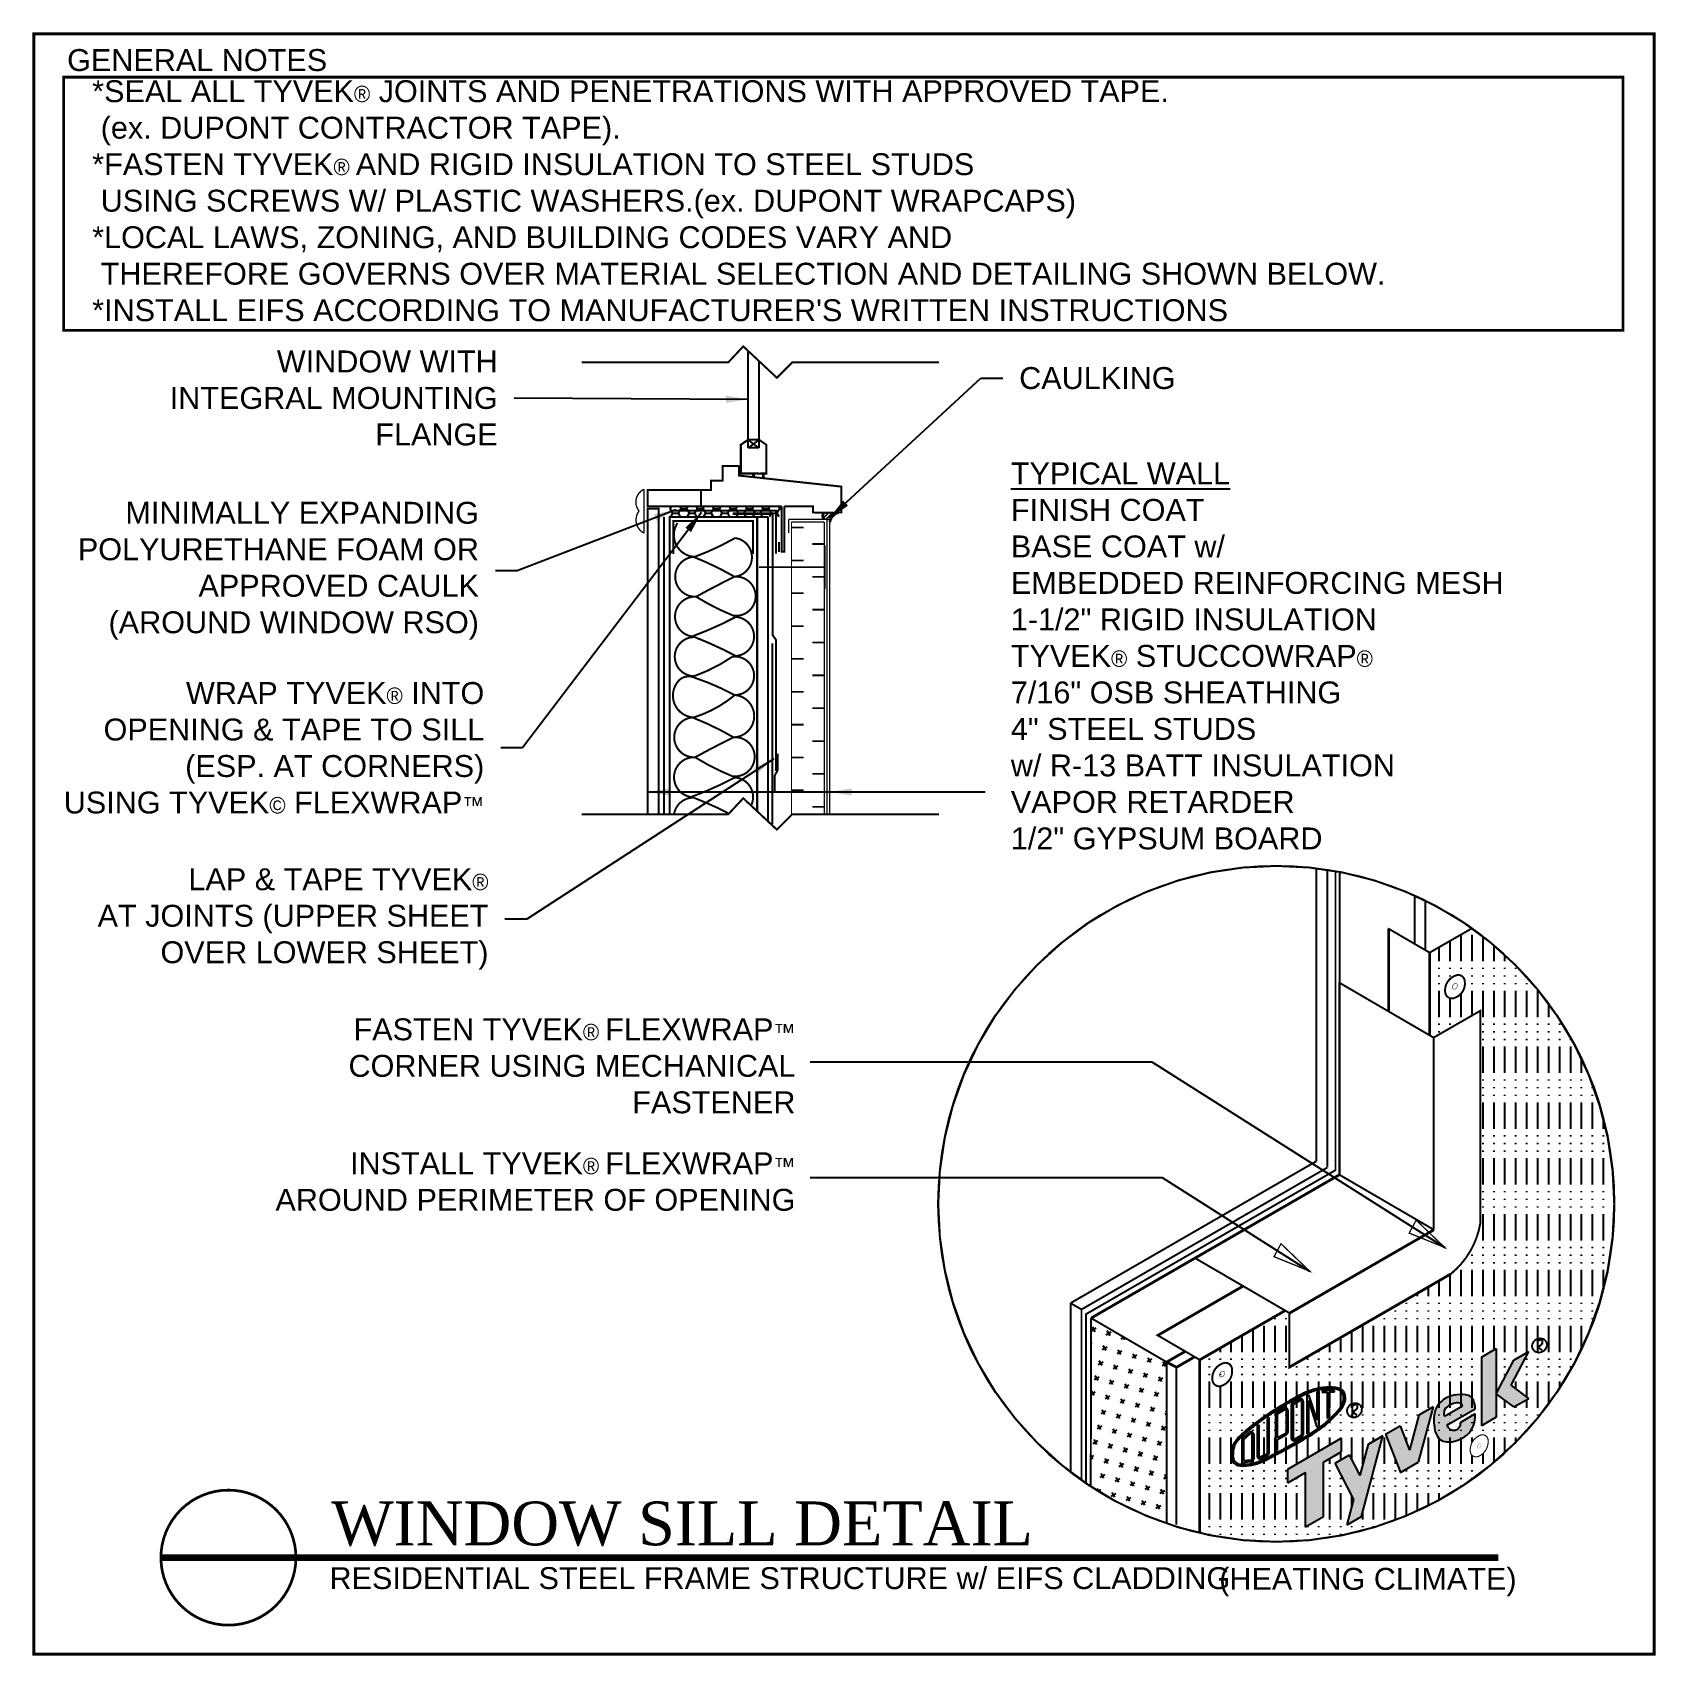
# Model space of a CAD drawing. Extents: x -11.2 to 62.9, y 49.9 to 124.
import ezdxf

# ---------------------------------------------------------------- set-up
doc = ezdxf.new("R2010")
doc.units = 0
doc.header["$MEASUREMENT"] = 0
doc.linetypes.add('CENTER', pattern=[2, 1.25, -0.25, 0.25, -0.25])
doc.linetypes.add('DASHED', pattern=[0.75, 0.5, -0.25])
doc.layers.get('0').update_dxf_attribs({"linetype": 'CONTINUOUS'})
for name, color, linetype in [('CLADDING', 7, 'CONTINUOUS'), ('DUPONTLOGO', 7, 'CONTINUOUS'), ('FASTENING', 1, 'CONTINUOUS'), ('INSULATION', 40, 'CONTINUOUS'), ('STRUCTURE', 7, 'CONTINUOUS'), ('TEXT', 7, 'CONTINUOUS'), ('TITLE', 7, 'CONTINUOUS'), ('TYVEK', 5, 'DASHED'), ('VAPOURBARRIER', 114, 'CENTER')]:
    doc.layers.add(name, color=color, linetype=linetype)
doc.styles.add('DETAILS', font='sanss___.ttf', dxfattribs={"height": 1})
doc.styles.add('TITLE', font='TIMES.TTF', dxfattribs={"height": 2})
doc.dimstyles.new('TYVEKDETAILS', dxfattribs={"dimtxt": 1.5, "dimasz": 1, "dimexe": 0.75, "dimexo": 0.75, "dimgap": 0.75, "dimtad": 0, "dimtih": 1, "dimtoh": 1, "dimdec": 4, "dimzin": 0, "dimtxsty": 'DETAILS', "dimcen": 0.0625, "dimazin": 3, "dimtfac": 1, "dimtdec": 4, "dimtofl": 0, "dimtmove": 0, "dimatfit": 3, "dimtolj": 1, "dimtzin": 0})

msp = doc.modelspace()

# ---------------------------------------------------------------- texts
at = {"layer": 'TEXT', "insert": (-8.522091173332925, 121.8322929586321), "char_height": 1, "width": 69.25, "attachment_point": 1, "style": 'DETAILS'}
msp.add_mtext("*SEAL ALL TYVEK{\\fSymbol|b0|i0|c2|p18;\\H0.75x;â} JOINTS AND PENETRATIONS WITH APPROVED TAPE.\\P (ex. DUPONT CONTRACTOR TAPE).\\P{\\fSansSerif|b0|i0|c2|p0;*FASTEN TYVEK\\fSymbol|b0|i0|c2|p16;\\H0.75x;â \\fSansSerif|b0|i0|c2|p0;\\H1.333x;AND RIGID INSULATION TO STEEL STUDS \\P USING SCREWS W/ PLASTIC WASHERS.}(ex. DUPONT WRAPCAPS)\\P*LOCAL LAWS, ZONING, AND BUILDING CODES VARY AND \\P THEREFORE GOVERNS OVER MATERIAL SELECTION AND DETAILING SHOWN BELOW.\\P{\\fSansSerif|b0|i0|c2|p0;*INSTALL EIFS ACCORDING TO MANUFACTURER'S WRITTEN INSTRUCTIONS}", dxfattribs=at)
at = {"layer": 'TEXT', "char_height": 1, "style": 'DETAILS'}
for s, insert, attachment_point in [('WINDOW WITH\\PINTEGRAL MOUNTING\\PFLANGE', (9.997294849845957, 107.3163629398864), 6), ('\\A1;CAULKING', (33.81424344489551, 108.224834277938), 4), ('\\LTYPICAL WALL\\P\\lFINISH COAT\\PBASE COAT w/\\PEMBEDDED REINFORCING MESH\\P1-1/2" RIGID INSULATION\\PTYVEK\\fSymbol|b0|i0|c2|p18;\\H0.75;â\\fSansSerif|b0|i0|c2|p2;\\H1; STUCCOWRAP\\fSymbol|b0|i0|c2|p18;\\H0.75;â\\P\\fSansSerif|b0|i0|c2|p2;\\H1;7/16" OSB SHEATHING\\P4" STEEL STUDS \\Pw/ R-13 BATT INSULATION\\PVAPOR RETARDER\\P1/2" GYPSUM BOARD', (33.43147013439944, 95.53508706370394), 4), ('MINIMALLY EXPANDING\\PPOLYURETHANE FOAM OR\\PAPPROVED CAULK \\P(AROUND WINDOW RSO)', (9.139782599712817, 99.42856525966045), 6), ('WRAP TYVEK{\\fSymbol|b0|i0|c2|p18;\\H0.75x;â} INTO \\POPENING & TAPE TO SILL   \\P(ESP. AT CORNERS)\\PUSING TYVEK{\\fSymbol|b0|i0|c2|p18;\\H0.75x;Ó} FLEXWRAP{\\fSymbol|b0|i0|c2|p18;\\H0.75x;Ô}', (9.384014023500868, 91.3397991000952), 6), ('LAP & TAPE TYVEK\\fSymbol|b0|i0|c2|p18;\\H0.75;â\\P\\fSansSerif|b0|i0|c2|p2;\\H1;AT JOINTS (UPPER SHEET \\POVER LOWER SHEET)', (9.576643396721693, 83.52522822005676), 6), ('FASTEN TYVEK{\\fSymbol|b0|i0|c2|p18;\\H0.75x;Ò }FLEXWRAP{\\fSymbol|b0|i0|c2|p18;\\H0.75x;Ô \\P}CORNER USING MECHANICAL\\PFASTENER', (23.59502660965635, 76.81393350644764), 6), ('INSTALL TYVEK{\\fSymbol|b0|i0|c2|p18;\\H0.75x;Ò }FLEXWRAP{\\fSymbol|b0|i0|c2|p18;\\H0.75x;Ô \\P}AROUND PERIMETER OF OPENING', (23.59502660965635, 71.52906737406332), 6)]:
    msp.add_mtext(s, dxfattribs=dict(at, insert=insert, attachment_point=attachment_point))
at = {"layer": 'TITLE'}
for s, insert, char_height, width, attachment_point, style in [('GENERAL NOTES', (-9.666771125434524, 123.2553404358938), 1, 19.25, 1, 'DETAILS'), ('WINDOW SILL DETAIL', (2.398146771609149, 55.9024008272811), 2, 54.4375, 4, 'TITLE'), ('RESIDENTIAL STEEL FRAME STRUCTURE w/ EIFS CLADDING ', (2.315529562477636, 53.41860162469447), 1, 54.4375, 4, 'DETAILS'), ('(HEATING CLIMATE)', (42.94833687693179, 53.24113035161724), 1, 14.74940667017083, 4, 'DETAILS')]:
    msp.add_mtext(s, dxfattribs=dict(at, insert=insert, char_height=char_height, width=width, attachment_point=attachment_point, style=style))

# ---------------------------------------------------------------- blocks, each defined once
blk = doc.blocks.new('A$C1409495A')
at = {"layer": 'DUPONTLOGO', "color": 242}
for p, q in [((0.2343235615273898, 0.523827359091797), (0.2343235615273898, 1.616091367395711e-07)), ((0.2343235615273898, 0.2619137603504669), (0.4408312526641112, 0.1288168849679323))]:
    blk.add_line(p, q, dxfattribs=at)
blk.add_ellipse((0.333973993873542, 0.3360725358395484), major_axis=(0.2603864479023359, 0.231586749987972), ratio=0.9031737347499492, dxfattribs=at)
blk.add_spline([(0.2343235615273898, 0.523827359091797), (0.4345512185534517, 0.5967801724010542), (0.456416738787766, 0.4563911861724819), (0.2343235615273898, 0.2619137603504669)], degree=3, dxfattribs=at)
blk = doc.blocks.new('A$C33D17A9B')
at = {"layer": 'DUPONTLOGO'}
h = blk.add_hatch(color=182, dxfattribs=at)
h.paths.add_polyline_path([(13.57351271959578, 8.022703300216051), (12.89693037288976, 7.632078300216136), (12.08503155684161, 6.093750259339586), (12.89693037288976, 5.492922218462155), (13.57351271959624, 5.883547218462112), (12.76161390354855, 6.484375259339444)])
h.paths.add_polyline_path([(12.08503155684184, 7.163328300217003), (12.0850315568423, 8.156615363946926), (11.40844921013513, 7.765990363946869), (11.40844921013468, 4.633547218461928), (12.08503155684139, 5.024172218462297)])
h = blk.add_hatch(color=242, dxfattribs=at)
edge = h.paths.add_edge_path()
edge.add_spline(control_points=[(2.550557519598442, 5.727209538139519), (2.217450363163607, 5.523732315635371), (1.556875929229136, 5.12022296893474), (0.7179138880946994, 4.474551803832497), (0.0008496511247813032, 3.85694494225811), (0.0002095982858918433, 3.365152867051961), (-1.27585281006759e-06, 3.203125259342244)], knot_values=[0, 0, 0, 0, 0.2326628988775917, 0.4613865531098924, 0.6535218754829092, 0.7479263056417517, 0.7479263056417517, 0.7479263056417517, 0.7479263056417517], degree=3, periodic=0)
edge.add_spline(control_points=[(-1.27585281006759e-06, 3.203125259342244), (0.0006374181347155172, 3.199069011627625), (0.001276112122241102, 3.195012763913006), (0.001917862074151344, 3.190959117971627)], knot_values=[0, 0, 0, 0, 0.002347442690703379, 0.002347442690703379, 0.002347442690703379, 0.002347442690703379], degree=3, periodic=0)
edge.add_line((0.001917862074151344, 3.190959117971463), (0.07910373282186356, 3.203182364064695))
edge.add_spline(control_points=[(0.07910373282180672, 3.203182364064684), (0.07877942110081904, 3.205184163588154), (0.07845588190446051, 3.207196837597646), (0.07813291401998868, 3.209220397360482)], knot_values=[0.001174582396085617, 0.001174582396085617, 0.001174582396085617, 0.001174582396085617, 0.002358172592852494, 0.002358172592852494, 0.002358172592852494, 0.002358172592852494], degree=3, periodic=0)
edge.add_spline(control_points=[(0.07813291403635958, 3.209220397261106), (0.07846344093854896, 3.403935014281529), (0.08272074348178649, 3.582262288332544), (0.2169143051055471, 3.888026670190001), (0.3400401202586636, 4.028441367919754), (0.6953618468241984, 4.354906829801692), (0.9287752786958663, 4.534613768092129), (1.370554377570215, 4.871617211736179), (1.592835590188542, 5.029094457346417), (2.07468974171934, 5.34496383494843), (2.332636369840429, 5.502545776335069), (2.590516886808018, 5.660077097418252)], knot_values=[0.001204580648238207, 0.001204580648238207, 0.001204580648238207, 0.001204580648238207, 0.1148556554967574, 0.1148556554967574, 0.2297113109935148, 0.2297113109935148, 0.3984913275604529, 0.3984913275604529, 0.5672713441273911, 0.5672713441273911, 0.7479263056417517, 0.7479263056417517, 0.7479263056417517, 0.7479263056417517], degree=3, periodic=0)
edge.add_spline(control_points=[(2.590516886808018, 5.660077097418252), (2.931546296129227, 5.863068665280025), (3.270380857750752, 6.062601498395736), (3.850943925845513, 6.26053157705293), (4.064741809414954, 6.304108458123793), (4.514608992153399, 6.339174530030647), (4.773691907106468, 6.353840445168089), (4.977978959753955, 6.228575369575921), (5.023271054141787, 6.183455294776749), (5.071781501590522, 6.132427232717205)], knot_values=[0, 0, 0, 0, 0.2378461726929006, 0.2378461726929006, 0.3759363467751121, 0.3759363467751121, 0.5140265208573236, 0.5140265208573236, 0.5560477353908875, 0.5560477353908875, 0.5560477353908875, 0.5560477353908875], degree=3, periodic=0)
edge.add_line((5.071781501590749, 6.132427232717085), (5.142024559117488, 6.171875259342311))
edge.add_spline(control_points=[(5.142024559117544, 6.171875259342244), (5.090494763639754, 6.226424864501965), (4.921272553695189, 6.405564033425264), (4.452339071461893, 6.420231413506599), (3.924561238334491, 6.370177134089573), (3.2585747820508, 6.148643966520865), (2.82481952655985, 5.890459021252582), (2.550557519598442, 5.727209538139505)], knot_values=[0, 0, 0, 0, 0.04405701235799464, 0.1446818277776674, 0.2573902707972445, 0.3686265973318987, 0.5599067828171413, 0.5599067828171413, 0.5599067828171413, 0.5599067828171413], degree=3, periodic=0)
h = blk.add_hatch(color=242, dxfattribs=at)
edge = h.paths.add_edge_path()
edge.add_spline(control_points=[(5.142024559117544, 6.171875259342244), (5.17434255524222, 6.053113632438382), (5.250365729109262, 5.773744955741108), (5.013452978339956, 5.38379776144933), (4.659823350127681, 4.995333457065044), (4.146184852271517, 4.518170177178149), (3.404218997892713, 4.057719672166954), (2.847192282432616, 3.747540751928312), (2.571011641632367, 3.593750259342229)], knot_values=[0, 0, 0, 0, 0.07140672790437241, 0.16797347427779, 0.251697098529822, 0.3916885399395568, 0.5846187000068773, 0.7743438912938334, 0.7743438912938334, 0.7743438912938334, 0.7743438912938334], degree=3, periodic=0)
edge.add_line((2.571011641632367, 3.593750259342386), (2.534097781518824, 3.662615692735194))
edge.add_spline(control_points=[(2.534097641506378, 3.662615614831452), (3.069629831800285, 3.960799717453625), (3.61570424243564, 4.246073723532504), (4.31370707005749, 4.778190021348081), (4.517691362622372, 4.967661411074914), (4.822009311531019, 5.288358399519907), (4.937518690549496, 5.420536211359774), (5.095558316435245, 5.686234621322967), (5.131550381687703, 5.800399756850268), (5.108605291754429, 5.992771906551226), (5.091080703642547, 6.061104269306355), (5.071781501590522, 6.132427232717021)], knot_values=[0.0002505584379334802, 0.0002505584379334802, 0.0002505584379334802, 0.0002505584379334802, 0.3681301305683303, 0.3681301305683303, 0.5353339496185356, 0.5353339496185356, 0.6400473331687101, 0.6400473331687101, 0.7273425474151587, 0.7273425474151587, 0.7705355621334626, 0.7705355621334626, 0.7705355621334626, 0.7705355621334626], degree=3, periodic=0)
edge.add_line((5.071781501590522, 6.132427232717077), (5.142024559117317, 6.171875259342279))
for color, points in [(242, [(3.430386641632367, 4.259289451344674), (3.508511641631742, 4.310946571558553), (3.508511641632936, 5.781151982604264), (3.899136641632367, 4.569232172630723), (3.977261641632253, 4.620889292845035), (3.97726164163231, 6.199298177243485), (3.899136641632936, 6.174189286866063), (3.899136641632765, 4.892312618530305), (3.508511641632595, 6.048644834978294), (3.43038664163231, 6.023535944600656)]), (242, [(4.449365098540454, 6.161400976461216), (4.680386641632026, 6.171326550674944), (4.680386641632197, 6.249523622592854), (4.133511641632253, 6.226027768805846), (4.133511641632253, 6.147830696887951), (4.371240098540454, 6.15804442592021), (4.371240098540454, 4.963433497123194), (4.449365098540454, 5.036595913873601)]), (182, [(8.118986884626338, 3.523851972539742), (7.692103945943472, 4.627070361537417), (7.036455129895671, 4.24853134109863), (7.713037476602324, 2.500000259342226), (8.524936292650182, 2.968750259342265), (9.201518639356664, 5.49853134109858), (8.545869823308749, 5.119992320659502)]), (242, [(1.711636641632595, 5.011889611140411), (1.633511641632595, 4.958413872220962), (1.633511641632026, 3.387494869990597, -0.2934388249167285), (1.610700844058726, 3.351973593627246), (1.298200844058726, 3.208998522674946, -0.5462656304046162), (1.242886641632026, 3.244519799038326), (1.242886641632253, 4.671776073172939), (1.164761641632651, 4.616287367880751), (1.164761641632026, 3.244519799038166, 0.5462656304051842), (1.330704248912355, 3.137955969948084), (1.643204248912639, 3.280931040900569, 0.2934388249164255), (1.71163664163231, 3.387494869990604)]), (182, [(3.382910457680168, 2.500000259342585), (3.382910457680168, 2.59342176178734e-07), (4.194809273728026, 0.4687502593421939), (4.194809273728367, 2.968750259342229), (5.006708089776112, 3.437500259342212), (5.006708089776168, 4.062500259342226), (2.57101164163231, 2.656250259342194), (2.57101164163231, 2.031250259342215)]), (182, [(6.901138660554409, 4.170406341098545), (6.245489844506551, 3.791867320659211), (5.87063356483327, 2.365479265053374), (5.391723967140933, 3.298945361537559), (4.73607515109336, 2.920406341098538), (5.582762987580509, 1.270085709658556), (5.27734102845875, 0.1079063410987509), (5.932989844506608, 0.4864453615376974)])]:
    blk.add_hatch(color=color, dxfattribs=at).paths.add_polyline_path(points)
h = blk.add_hatch(color=182, dxfattribs=at)
edge = h.paths.add_edge_path()
edge.add_spline(control_points=[(11.13089690138941, 5.412153900097508), (11.09625523915139, 5.630395916855417), (11.03186268995967, 6.036068130366008), (10.4083547512821, 6.073652472902126), (9.853057443344142, 5.985058194118004), (9.34347658174795, 5.588435641363983), (9.194517582265235, 4.953028237459716), (9.262568264444326, 4.5693075748887), (9.300507450401483, 4.355378057847858)], knot_values=[0, 0, 0, 0, 0.5827593182052485, 1.083243575514109, 1.602995822488099, 2.320452805997204, 2.834594860345293, 3.482391664081016, 3.482391664081016, 3.482391664081016, 3.482391664081016], degree=3, periodic=0)
edge.add_spline(control_points=[(9.300507450401255, 4.355378057847858), (9.354500129457051, 4.231851002955253), (9.519665270470512, 3.853978228403296), (10.41072079009695, 3.876356273572462), (11.07528362341014, 4.442401016649729), (11.11586964519773, 4.979072543386209), (11.13089690138895, 5.177778900097309)], knot_values=[0, 0, 0, 0, 0.3828216730715811, 1.171062387004566, 2.162538929496697, 2.745476785218138, 2.745476785218138, 2.745476785218138, 2.745476785218138], degree=3, periodic=0)
edge.add_line((11.13089690138906, 5.17777890009738), (10.45431455468264, 4.78715390009755))
edge.add_arc((10.14185574442286, 4.744894842634469), 0.3153035617410853, -165.3268673162189, 7.7023353980475235, ccw=False)
edge.add_line((9.83683529144082, 4.66502708124581), (9.913048677316851, 4.709028900097302))
edge.add_line((9.913048677316851, 4.709028900097302), (11.13089690138946, 5.412153900097614))
edge = h.paths.add_edge_path(flags=16)
edge.add_spline(control_points=[(9.724314090505914, 5.068812935595901), (9.688176540690165, 5.103272809696591), (9.688176540690165, 5.154013219263106), (9.691327253668987, 5.312368804453939), (9.748425140479412, 5.417425399626609), (9.899307926044457, 5.555227271745935), (10.11002369843573, 5.656627771977128), (10.36756927266151, 5.693027030210033), (10.5467412435296, 5.669958596068227), (10.55226950713677, 5.539626381842936)], knot_values=[0.1693351350576057, 0.1693351350576057, 0.1693351350576057, 0.1693351350576057, 0.2360340609454792, 0.2360340609454792, 0.3507194281854419, 0.3507194281854419, 0.4654047954254047, 0.4654047954254047, 0.5437012250705168, 0.5437012250705168, 0.5437012250705168, 0.5437012250705168], degree=3, periodic=0)
edge.add_line((10.55226950713683, 5.539626381842943), (9.724314090505686, 5.068812935596274))
h = blk.add_hatch(color=242, dxfattribs=at)
h.paths.add_polyline_path([(2.024136641631969, 3.477722311318693), (2.102261641651637, 3.519831231576703), (2.102261641876964, 4.009127362198193), (2.509425304947683, 4.228586206561598, 0.2758007751186116), (2.571011641106224, 4.331743468668279), (2.571011641541645, 5.345892301035938, 0.5880955590559759), (2.392004797197615, 5.445447706871754), (2.024136642240194, 5.217018442131316)])
h.paths.add_polyline_path([(2.102261642411918, 5.173568896465209), (2.433217693426911, 5.379077436348155, -0.5880955590566647), (2.492886641541645, 5.34589230106954), (2.49288664110594, 4.331743468701852, -0.2758007751187845), (2.472357862386332, 4.297357714666312), (2.102261641917607, 4.097878006102185)], flags=16)
h = blk.add_hatch(color=242, dxfattribs=at)
h.paths.add_polyline_path([(2.727261641632595, 4.059278015230369, 0.5736723652120568), (2.901917770905982, 3.95714933754542), (3.214417770905698, 4.132995603795074, 0.2709125763483533), (3.27413664163231, 4.235124281480108), (3.274136641632026, 5.753210535866028, 0.5705986825334335), (3.100428950456489, 5.855867138896276), (2.787928950456433, 5.68381235409932, 0.2733997692991723), (2.727261641632026, 5.581155751068962)])
h.paths.add_polyline_path([(2.805386641632595, 5.581155751069097, -0.2733997692992011), (2.825609077907359, 5.6153746187459), (3.138109077907075, 5.787429403542937, -0.5705986825340358), (3.19601164163231, 5.753210535866163), (3.19601164163231, 4.235124281480253, -0.2709125763483295), (3.176105351390106, 4.201081388918585), (2.863605351390106, 4.025235122668832, -0.5736723652123455), (2.80538664163231, 4.059278015230504)], flags=16)
h = blk.add_hatch(color=242, dxfattribs=at)
h.paths.add_polyline_path([(0.4616366416323672, 4.031194573658468), (0.4616366416323103, 2.954607069619765), (0.9041878275029944, 3.003481313126787, 0.3823525855099315), (1.008511641632026, 3.119960649242827), (1.008511641633163, 4.242110704819485, 0.6390099729074422), (0.8155036118899375, 4.331464817347982)])
h.paths.add_polyline_path([(0.8660506317187924, 4.271895408995764, -0.6390099729069131), (0.930386641633163, 4.242110704819616), (0.9303866416317419, 3.119960649242891, -0.3823525855097374), (0.8956120369220457, 3.081134203870938), (0.5397616416323103, 3.041834978319784), (0.5397616416319693, 3.995026181853383)], flags=16)
h = blk.add_hatch(color=242, dxfattribs=at)
edge = h.paths.add_edge_path()
edge.add_line((1.244148950375404, 2.924274681103668), (1.217889116722802, 2.99784593100269))
edge.add_spline(control_points=[(1.217889116722858, 2.997845931002718), (1.170928582508225, 2.981084277891178), (1.122472886021797, 2.965489737633007), (0.8633529528347026, 2.892464578323853), (0.5916107036200628, 2.85106294579677), (0.2871078670200404, 2.89921577314297), (0.2079873059710735, 2.932793947171845), (0.1138097824501756, 3.028811505533664), (0.0954727423123245, 3.102145388597933), (0.07910373282180672, 3.203182364064684)], knot_values=[0.002358172592852481, 0.002358172592852481, 0.002358172592852481, 0.002358172592852481, 0.03292931765771284, 0.03292931765771284, 0.1592148645761484, 0.1592148645761484, 0.2213124727474919, 0.2213124727474919, 0.2810519083259829, 0.2810519083259829, 0.2810519083259829, 0.2810519083259829], degree=3, periodic=0)
edge.add_line((0.07910373282186356, 3.203182364064702), (0.001917862074151344, 3.190959117971467))
edge.add_spline(control_points=[(0.001917862074151344, 3.190959117971627), (0.01237136803473504, 3.124929020285187), (0.07643196201541969, 2.75334063760441), (0.7396524849098114, 2.771828929689928), (1.146945713980358, 2.889574107918424), (1.244148950375461, 2.924274681103682)], knot_values=[0.002347442690703379, 0.002347442690703379, 0.002347442690703379, 0.002347442690703379, 0.04058508663443653, 0.2198056076657352, 0.2810600832013738, 0.2810600832013738, 0.2810600832013738, 0.2810600832013738], degree=3, periodic=0)
h = blk.add_hatch(color=242, dxfattribs=at)
edge = h.paths.add_edge_path()
edge.add_spline(control_points=[(2.534097641506833, 3.662615614831495), (2.227311764500882, 3.498158166092296), (1.920778944582707, 3.332471223720304), (1.497288007308214, 3.114243651366333), (1.364916630201265, 3.050324554169897), (1.217889116722858, 2.997845931002718)], knot_values=[0.2810519083259829, 0.2810519083259829, 0.2810519083259829, 0.2810519083259829, 0.4864092395876224, 0.4864092395876224, 0.5821236414411977, 0.5821236414411977, 0.5821236414411977, 0.5821236414411977], degree=3, periodic=0)
edge.add_line((1.217889116722688, 2.99784593100263), (1.244148950375461, 2.924274681103682))
edge.add_spline(control_points=[(1.244148950375461, 2.924274681103682), (1.429335956774935, 2.990384571132516), (1.845813200818895, 3.205022962067364), (2.295582946954937, 3.446112528690577), (2.571011641632367, 3.593750259342229)], knot_values=[0.2810600832013738, 0.2810600832013738, 0.2810600832013738, 0.2810600832013738, 0.3977592114784792, 0.5821236414411975, 0.5821236414411975, 0.5821236414411975, 0.5821236414411975], degree=3, periodic=0)
edge.add_line((2.57101150017445, 3.593750183888719), (2.534097641506889, 3.662615614831534))
at = {"layer": 'CLADDING'}
blk.add_line((0.07910373282157934, 3.203182364064659), (0.001917862074094501, 3.190959117971449), dxfattribs=at)
blk.add_arc((1.59444914163231, 3.387494869990594), 0.1171875, 294.5850530263788, 359.9999999999808, dxfattribs=at)
at = {"layer": 'DUPONTLOGO', "color": 182}
for p, q in [((11.40844921013553, 7.765990363946798), (12.08503155684213, 8.156615363946798)), ((12.08503155684213, 8.156615363946798), (12.08503155684127, 5.024172218462187)), ((13.96380137039648, 8.48349655049223), (13.96380137039648, 7.95966935300957)), ((13.96380137039648, 8.2215829517509), (14.1703090615332, 8.088486076368365)), ((11.40844921013553, 7.765990363946798), (11.40844921013468, 4.633547218462187)), ((12.08503155684156, 6.093750259339586), (12.8969303728897, 7.632078300216168)), ((12.76161390354815, 6.484375259339444), (13.57351271959601, 8.022703300215635)), ((12.8969303728897, 7.632078300216168), (13.57351271959629, 8.022703300216168)), ((12.08503155684184, 7.163328300217003), (12.08503155684127, 5.024172218462187)), ((12.8969303728897, 5.492922218462187), (12.08503155684156, 6.093750259339586)), ((13.57351271959629, 5.883547218462187), (12.76161390354815, 6.484375259339444)), ((9.20151863935672, 5.49853134109863), (8.524936292650125, 2.968750259342215)), ((9.20151863935672, 5.49853134109863), (8.545869823308863, 5.119992320659549)), ((9.724314090505857, 5.068812935596348), (10.55226950713677, 5.539626381842936)), ((9.836835291440877, 4.665027081245704), (11.13089690138935, 5.412153900097515)), ((12.8969303728897, 5.492922218462187), (13.57351271959629, 5.883547218462187)), ((7.036455129895671, 4.24853134109863), (7.692103945943529, 4.62707036153741)), ((7.692103945943529, 4.62707036153741), (8.118986884626338, 3.523851972539763)), ((8.545869823308863, 5.119992320659549), (8.118986884626338, 3.523851972539763)), ((9.913048677316851, 4.709028900097302), (9.836835291440877, 4.665027081245828)), ((11.13089690138878, 5.177778900097302), (10.45431455468218, 4.787153900097302)), ((12.08503155684127, 5.024172218462187), (11.40844921013468, 4.633547218462187)), ((2.57101164163231, 2.656250259342197), (5.006708089776168, 4.062500259342197)), ((5.006708089776168, 4.062500259342197), (5.006708089776168, 3.437500259342197)), ((5.87063356483327, 2.365479265053288), (6.245489844506551, 3.791867320659353)), ((5.932989844506551, 0.4864453615377649), (6.901138660554409, 4.170406341098577)), ((6.245489844506835, 3.791867320659353), (6.901138660554409, 4.170406341098577)), ((6.901138660554409, 4.170406341098577), (6.245489844506551, 3.791867320659495)), ((7.036455129895671, 4.248531341098577), (7.713037476602267, 2.500000259342215)), ((4.194809273728595, 2.968750259342357), (5.006708089776168, 3.437500259342197)), ((4.194809273728026, 0.4687502593421975), (4.19480927372831, 2.968750259342002)), ((4.73607515109336, 3.281250259342197), (5.006708089776168, 3.437500259342197)), ((4.73607515109336, 2.920406341098523), (5.391723967140649, 3.298945361537339)), ((4.73607515109336, 2.920406341098577), (5.391723967140933, 3.298945361537321)), ((5.87063356483327, 2.365479265053288), (5.391723967140933, 3.298945361537658)), ((7.713037476602267, 2.500000259342215), (8.524936292650125, 2.968750259342215)), ((2.57101164163231, 2.031250259342197), (2.57101164163231, 2.656250259342233)), ((2.57101164163231, 2.031250259342197), (3.382910457680168, 2.500000259342073)), ((3.382910457680168, 2.593421974950161e-07), (3.382910457680168, 2.50000025934218)), ((5.582762987580736, 1.27008570965813), (4.73607515109336, 2.920406341098523)), ((5.277341028458693, 0.1079063410985412), (5.582762987580452, 1.270085709658574)), ((4.194809273728026, 0.4687502593421975), (3.382910457680168, 2.593421974950161e-07)), ((5.277341028458409, 0.1079063410985768), (5.932989844506835, 0.4864453615378892))]:
    blk.add_line(p, q, dxfattribs=at)
at = {"layer": 'DUPONTLOGO', "color": 242}
for p, q in [((3.508511641632595, 6.04864483497829), (3.43038664163231, 6.023535944600656)), ((3.43038664163231, 6.023535944600656), (3.43038664163231, 4.259289451344635)), ((3.508511641632595, 6.04864483497829), (3.899136641632595, 4.892312618531079)), ((3.97726164163231, 6.199298177243474), (3.899136641632595, 6.174189286865982)), ((3.899136641632879, 6.174189286865964), (3.899136641632879, 4.892312618530866)), ((3.97726164163231, 6.199298177243474), (3.97726164163231, 4.620889292845082)), ((4.68038664163231, 6.249523622592857), (4.13351164163231, 6.226027768805849)), ((4.13351164163231, 6.226027768805849), (4.13351164163231, 6.147830696887958)), ((4.371240098540738, 6.15804442592022), (4.133511641632026, 6.14783069688794)), ((4.371240098540454, 6.159722701190709), (4.371240098540454, 4.963433497123312)), ((4.683740098540454, 6.171470628084222), (4.449365098540454, 6.161400976461216)), ((4.449365098540454, 6.161400976461216), (4.449365098540454, 5.036595913873501)), ((4.68038664163231, 6.249523622592857), (4.680386641632026, 6.171326550674948)), ((5.142024559117431, 6.171875259342269), (5.071781501590635, 6.132427232717014)), ((2.024136642239966, 5.217018442131153), (2.392004797197558, 5.445447706871725)), ((2.024136641632026, 3.477722311318679), (2.024136642240251, 5.217018442131064)), ((2.102261642411918, 5.173568896465174), (2.433217693426855, 5.379077436348108)), ((2.492886641541645, 5.345892301069469), (2.49288664110594, 4.331743468701831)), ((2.571011641541645, 5.345892301035931), (2.571011641106224, 4.331743468668257)), ((2.727261641632026, 5.581155751068923), (2.727261641632595, 4.059278015230397)), ((2.787928950456262, 5.683812354099228), (3.100428950456546, 5.855867138896308)), ((2.805386641632595, 5.581155751069065), (2.80538664163231, 4.059278015230504)), ((2.825609077907245, 5.61537461874584), (3.138109077906961, 5.787429403542884)), ((3.19601164163231, 5.75321053586611), (3.19601164163231, 4.235124281480257)), ((3.274136641632026, 5.753210535866003), (3.27413664163231, 4.235124281480079)), ((3.508511641632879, 5.781151982604268), (3.89913664163231, 4.569232172630727)), ((3.508511641632879, 5.781151982604587), (3.508511641631742, 4.310946571558866)), ((1.164761641632595, 4.616287367880712), (1.24288664163231, 4.671776073172961)), ((1.164761641632595, 4.616287367880712), (1.164761641632026, 3.244519799038144)), ((1.24288664163231, 4.671776073172961), (1.242886641632026, 3.244519799038109)), ((1.711636641632595, 5.011889611140404), (1.633511641632595, 4.95841387222098)), ((1.633511641632026, 3.387494869990576), (1.633511641632595, 4.95841387222098)), ((1.71163664163231, 3.387494869990558), (1.711636641632595, 5.011889611140404)), ((2.102261641917664, 4.097878006102192), (2.102261642411918, 5.173568896465174)), ((3.97726164163231, 4.620889292845082), (3.89913664163231, 4.569232172630727)), ((4.449365098540454, 5.036595913873573), (4.371240098540738, 4.96343349712356)), ((0.4616366416323103, 4.031194573658482), (0.8155036118898806, 4.331464817347911)), ((0.4616366416323103, 4.031194573658482), (0.4616366416323103, 2.954607069619769)), ((0.5397616416320261, 3.995026181853426), (0.8660506317187355, 4.271895408995739)), ((0.5397616416320261, 3.995026181853426), (0.5397616416323103, 3.04183497831978)), ((0.930386641633163, 4.242110704819556), (0.9303866416317419, 3.119960649242902)), ((1.008511641633163, 4.242110704819467), (1.008511641632026, 3.119960649242813)), ((2.10226164191738, 4.097878006102015), (2.472357862386616, 4.297357714666475)), ((2.102261641877305, 4.009127362198385), (2.509425304947683, 4.228586206561605)), ((2.102261641651637, 3.519831231576728), (2.102261641877021, 4.009127362197994)), ((2.863605351390106, 4.025235122668832), (3.176105351390106, 4.201081388918585)), ((2.901917770905982, 3.957149337545417), (3.214417770905698, 4.132995603795063)), ((3.508511641631742, 4.310946571558564), (3.43038664163231, 4.259289451344635)), ((0.4616366416323103, 2.954607069619769), (0.9041878275030513, 3.003481313126791)), ((0.5397616416323103, 3.04183497831978), (0.8956120369222731, 3.08113420387096)), ((1.244148950375461, 2.924274681103643), (1.217889116722688, 2.99784593100275)), ((1.298200844058783, 3.208998522674978), (1.610700844059068, 3.351973593627392)), ((1.330704248912298, 3.137955969948059), (1.643204248912582, 3.280931040900544)), ((2.024136641632026, 3.477722311318679), (2.102261641651637, 3.51983123157671)), ((2.534097641506889, 3.662615614831509), (2.571011500329234, 3.593750183599816)), ((2.57101164163231, 3.593750259342233), (2.534102514231051, 3.662606863524257))]:
    blk.add_line(p, q, dxfattribs=at)
for centre, radius, start, end in [((2.453824141541645, 5.345892301086256), 0.1171875, 359.9999999753911, 121.8383859097841), ((2.453824141541645, 5.345892301086256), 0.0390625, 359.9999999753911, 121.8383859097841), ((2.844449141632026, 5.581155751068923), 0.1171875, 118.8360950130775, 180), ((2.844449141632595, 5.581155751069065), 0.0390625, 118.8360950130775, 180), ((3.156949141632026, 5.753210535866003), 0.1171875, 0, 118.8360950130634), ((3.15694914163231, 5.75321053586611), 0.0390625, 0, 118.8360950130788), ((0.891324141633163, 4.242110704819609), 0.1171875, 359.9999999999345, 130.3159340501479), ((0.891324141633163, 4.242110704819609), 0.0390625, 359.9999999999345, 130.3159340501479), ((2.453824141106224, 4.331743468718617), 0.0390625, 298.3244090050581, 359.9999999753742), ((2.453824141106224, 4.331743468718617), 0.1171875, 298.3244090050581, 359.9999999753742), ((2.844449141632595, 4.059278015230415), 0.1171875, 180.0000000000094, 299.3668080741979), ((2.84444914163231, 4.059278015230504), 0.0390625, 180, 299.3668080742088), ((3.15694914163231, 4.235124281480257), 0.0390625, 299.3668080741879, 0), ((3.15694914163231, 4.235124281480061), 0.1171875, 299.3668080742088, 1.025410829303838e-11), ((0.8913241416320261, 3.119960649242955), 0.0390625, 276.3020641363325, 359.9999999999296), ((0.8913241416320261, 3.119960649242955), 0.1171875, 276.3020641363325, 359.9999999999296), ((1.281949141632026, 3.244519799038109), 0.1171875, 179.9999999999791, 294.5850530263615), ((1.281949141632026, 3.244519799038109), 0.0390625, 179.9999999999791, 294.5850530263615), ((1.59444914163231, 3.387494869990594), 0.0390625, 294.5850530263788, 359.9999999999808)]:
    blk.add_arc(centre, radius, start, end, dxfattribs=at)
at = {"layer": 'DUPONTLOGO', "color": 182}
blk.add_arc((10.1418557444228, 4.74489484263486), 0.3153035617410854, 194.6731326838769, 7.702335397941973, dxfattribs=at)
blk.add_ellipse((14.06345180274263, 8.295741727239982), major_axis=(0.2603864479023359, 0.231586749987972), ratio=0.9031737347499492, dxfattribs=at)
for points in [[(13.96380137039648, 8.48349655049223), (14.16402902742254, 8.556449363801487), (14.18589454765686, 8.416060377572915), (13.96380137039648, 8.2215829517509)], [(11.13089690138941, 5.412153900097508), (10.92366388753817, 5.956821597804264), (10.43288915341691, 6.054926909394453), (9.922479762758485, 5.956821597804264), (9.372801059021185, 5.495738258435267), (9.236466330611165, 5.000001540127414), (9.300507450401483, 4.355378057847858)], [(9.300507450401255, 4.355378057847858), (9.496400075936435, 4.026473037159121), (10.28132794080875, 3.954281139770501), (11.0306689457002, 4.603522075556612), (11.13089690138895, 5.177778900097309)]]:
    blk.add_spline(points, degree=3, dxfattribs=at)
at = {"layer": 'DUPONTLOGO', "color": 242}
for points, knots in [([(2.534097641506378, 3.662615614831452), (3.069629831800285, 3.960799717453625), (3.61570424243564, 4.246073723532504), (4.31370707005749, 4.778190021348081), (4.517691362622372, 4.967661411074914), (4.822009311531019, 5.288358399519907), (4.937518690549496, 5.420536211359774), (5.095558316435245, 5.686234621322967), (5.131550381687703, 5.800399756850268), (5.108605291754429, 5.992771906551226), (5.091080703642547, 6.061104269306355), (5.071781501590522, 6.132427232717021)], [0.0002505584379334802, 0.0002505584379334802, 0.0002505584379334802, 0.0002505584379334802, 0.3681301305683303, 0.3681301305683303, 0.5353339496185356, 0.5353339496185356, 0.6400473331687101, 0.6400473331687101, 0.7273425474151587, 0.7273425474151587, 0.7705355621334626, 0.7705355621334626, 0.7705355621334626, 0.7705355621334626]), ([(2.590516886808018, 5.660077097418252), (2.931546296129227, 5.863068665280025), (3.270380857750752, 6.062601498395736), (3.850943925845513, 6.26053157705293), (4.064741809414954, 6.304108458123793), (4.514608992153399, 6.339174530030647), (4.773691907106468, 6.353840445168089), (4.977978959753955, 6.228575369575921), (5.023271054141787, 6.183455294776749), (5.071781501590522, 6.132427232717205)], [0, 0, 0, 0, 0.2378461726929006, 0.2378461726929006, 0.3759363467751121, 0.3759363467751121, 0.5140265208573236, 0.5140265208573236, 0.5560477353908875, 0.5560477353908875, 0.5560477353908875, 0.5560477353908875]), ([(0.07813291403635958, 3.209220397261106), (0.07846344093854896, 3.403935014281529), (0.08272074348178649, 3.582262288332544), (0.2169143051055471, 3.888026670190001), (0.3400401202586636, 4.028441367919754), (0.6953618468241984, 4.354906829801692), (0.9287752786958663, 4.534613768092129), (1.370554377570215, 4.871617211736179), (1.592835590188542, 5.029094457346417), (2.07468974171934, 5.34496383494843), (2.332636369840429, 5.502545776335069), (2.590516886808018, 5.660077097418252)], [0.001204580648238207, 0.001204580648238207, 0.001204580648238207, 0.001204580648238207, 0.1148556554967574, 0.1148556554967574, 0.2297113109935148, 0.2297113109935148, 0.3984913275604529, 0.3984913275604529, 0.5672713441273911, 0.5672713441273911, 0.7479263056417517, 0.7479263056417517, 0.7479263056417517, 0.7479263056417517]), ([(0.07813291401998868, 3.209220397360482), (0.09475706383250326, 3.10506155595931), (0.112894891624137, 3.029744271442098), (0.2079873059710735, 2.932793947171845), (0.2871078670200404, 2.89921577314297), (0.5916107036200628, 2.85106294579677), (0.8633529528347026, 2.892464578323853), (1.280588609997267, 3.010049898600073), (1.454286285615126, 3.092084590791117), (1.920778944582707, 3.332471223720304), (2.227311764500882, 3.498158166092296), (2.534097641506833, 3.662615614831495)], [0.001174582396085617, 0.001174582396085617, 0.001174582396085617, 0.001174582396085617, 0.06209760817134347, 0.06209760817134347, 0.1241952163426869, 0.1241952163426869, 0.2504807632611225, 0.2504807632611225, 0.3767663101795581, 0.3767663101795581, 0.5821236414411975, 0.5821236414411975, 0.5821236414411975, 0.5821236414411975])]:
    blk.add_open_spline(points, degree=3, knots=knots, dxfattribs=at)
for points in [[(2.550557519598442, 5.727209538139505), (3.393915677545465, 6.178263583023181), (3.923424928650547, 6.348433972683779), (4.483646755352311, 6.409518611377734), (4.978684578327375, 6.319677692080404), (5.142024559117544, 6.171875259342244)], [(2.571011641632367, 3.593750259342229), (3.396161821135593, 4.061744261961394), (4.200449304555605, 4.594353697292718), (4.717918003634622, 5.065698833231181), (4.99294071416216, 5.381299277054495), (5.196667465620521, 5.819047861711169), (5.142024559117544, 6.171875259342244)], [(-1.27585281006759e-06, 3.203125259342244), (0.04384599505556253, 3.673106458619714), (0.6575321511149923, 4.412220018531571), (1.568595494370584, 5.103469853765091), (2.550557519598442, 5.727209538139519)], [(-1.27585281006759e-06, 3.203125259342244), (0.04891891798934012, 3.006184796098751), (0.9287501694439015, 2.836194067139331), (1.757210436242076, 3.160756409510213), (2.571011641632367, 3.593750259342229)]]:
    blk.add_spline(points, degree=3, dxfattribs=at)
at = {"layer": 'DUPONTLOGO', "color": 182}
blk.add_open_spline([(10.55226950713677, 5.539626381842936), (10.5467412435296, 5.669958596068227), (10.36756927266151, 5.693027030210033), (10.11002369843573, 5.656627771977128), (9.899307926044457, 5.555227271745935), (9.748425140479412, 5.417425399626609), (9.691327253668987, 5.312368804453939), (9.688176540690165, 5.154013219263106), (9.688176540690165, 5.103272809696591), (9.724314090505914, 5.068812935595901)], degree=3, knots=[0.1693351350576057, 0.1693351350576057, 0.1693351350576057, 0.1693351350576057, 0.2476315647027177, 0.2476315647027177, 0.3623169319426805, 0.3623169319426805, 0.4770022991826433, 0.4770022991826433, 0.5437012250705168, 0.5437012250705168, 0.5437012250705168, 0.5437012250705168], dxfattribs=at)
blk.add_blockref('A$C1409495A', (5.274201843909054, 5.003836366415424), dxfattribs=at)
blk = doc.blocks.new('A$C75422246')
at = {"layer": 'STRUCTURE'}
for points, const_width in [([(1.674398539479625, 1.577320099107055, 0.5655532621440619), (0.8987215331621883, 1.993011479701181, 0.3241944426603776), (0.04997871842306267, 0.5605629665240031, 0.5650898043133372), (0.848136404993511, 0.1111688816761216, 0.3155850526292971), (1.674398539479625, 1.577320099107055, 0.577350269189626)], 0.1), ([(1.031631028562803, 1.151078264046731, 0.5655532621440619), (0.8764956272993167, 1.234216540165562, 0.3241944426603776), (0.7067470643514895, 0.9477268375301264, 0.5650898043133372), (0.8663786016655806, 0.8578480205605388, 0.3155850526292971), (1.031631028562803, 1.151078264046731, 0.577350269189626)], 0.02)]:
    blk.add_lwpolyline(points, format="xyb", dxfattribs=dict(at, const_width=const_width))
blk = doc.blocks.new('A$C374643C7')
at = {"layer": 'INSULATION', "xscale": 0.5, "yscale": 0.5, "zscale": 0.5}
blk.add_blockref('A$C75422246', (-9.447751381230773e-08, -7.725697237503937e-07), dxfattribs=at)
blk = doc.blocks.new('A$C21BF5C08')
at = {"layer": 'FASTENING'}
blk.add_blockref('A$C374643C7', (-3.002560333698057e-08, 4.202122454444179e-07), dxfattribs=at)

# ---------------------------------------------------------------- hatches: boundary and pattern name
at = {"layer": 'FASTENING'}
h = msp.add_hatch(dxfattribs=at)
h.set_pattern_fill('ANSI31', color=256, style=0)
h.set_pattern_definition([(45, (0.5174351403879882, 7.662180018860454), (-0.08838834764831843, 0.08838834764831845), [])])
h.paths.add_polyline_path([(25.55783936319911, 102.092126365027), (24.90771670659336, 102.092126365027, 0.4189594370442925), (24.90772104329836, 101.7786359423059), (25.16514008507817, 101.7786359423059), (25.16514008507817, 101.6553127108359, -0.2904794298278839)])
at = {"layer": 'INSULATION'}
h = msp.add_hatch(dxfattribs=at)
h.set_pattern_fill('HONEY', scale=2, style=0)
h.set_pattern_definition([(0, (0, 7.662180018860454), (0.375, 0.21650635), [0.25, -0.5]), (120, (0, 7.662180018860454), (-0.3749999991806449, 0.2165063514191645), [0.25, -0.4999999999999999]), (59.99999999999999, (0, 7.662180018860454), (8.193550837809482e-10, 0.4330127014191645), [-0.5, 0.25])])
h.paths.add_polyline_path([(19.28383331272789, 102.3723426772989), (17.84539983520565, 102.372342677299), (17.84539983520565, 101.8916444302078), (21.84539983520565, 101.8916444302078), (22.94539983520565, 101.8916444302079), (22.94539983520565, 102.3723426772989)])
h = msp.add_hatch(dxfattribs=at)
h.set_pattern_fill('ACAD_ISO14W100', color=9, scale=0.1, angle=90, style=0)
h.set_pattern_definition([(90, (0, 0), (-0.5, 3.061515884555943e-17), [1.2, -0.3, 0.05, -0.3, 0.05, -0.65]), (90, (0, 0), (-0.5, 3.061515884555943e-17), [-2.2, 0.05, -0.3])])
h.paths.add_polyline_path([(54.86868088837723, 69.59956031078866, -0.1795965387353438), (53.52204007805808, 67.31365746326108), (46.1543964903565, 63.05994645460831), (46.1543964903565, 65.5231102467643), (45.95322433698432, 65.64026873393836), (42.06114492515046, 63.39317563780866), (42.0611449251504, 55.48383280979005, 0.4827482845105579), (60.98764874886734, 70.51833428262086, 0.2429137962231235), (54.49093071314861, 83.1017395058625), (52.55904634630544, 81.99120741556786), (52.55904634630541, 78.21499825895395), (52.73903047882641, 78.11017923540606), (54.86868088837723, 79.33439594397643)])
h.paths.add_polyline_path([(53.72857487584231, 79.93655453223928, -0.5560120530373753), (53.26879490759116, 80.19020927722974, -0.3458248453514891), (53.72857487584245, 80.93655453223936, -0.5462522010926785), (54.16158757773461, 80.68655453223933, -0.3537160203436879)], flags=16)
h.paths.add_polyline_path([(53.71116347553608, 80.3288477127773, -0.5560120530371627), (53.59621848347327, 80.39226139902485, -0.3458248453514345), (53.71116347553602, 80.57884771277728, -0.5462522010935267), (53.81941665100913, 80.51634771277722, -0.3537160203435041)], flags=0)
edge = h.paths.add_edge_path(flags=16)
edge.add_ellipse((57.57744488273117, 64.04689455809599), major_axis=(0.2603864479022616, 0.2315867499880647), ratio=0.9031737347499299, start_angle=0, end_angle=360)
edge.add_spline(control_points=[(57.47779445038502, 63.9727357826069), (57.57754175527538, 64.01712123188567), (57.72529699565425, 64.08286920106355), (57.69327872691835, 64.38078287416973), (57.55859929677689, 64.2894482494147), (57.47779445038502, 64.23464938134823)], knot_values=[0, 0, 0, 0, 0.2952064507085952, 0.4372880062652665, 0.6503918016511808, 0.6503918016511808, 0.6503918016511808, 0.6503918016511808], degree=3, periodic=0)
h.paths.add_polyline_path([(55.59902463683066, 63.90776819480275), (55.59902463683009, 61.84490309019561), (56.41092345287824, 63.38323113107218), (57.08750579958484, 63.77385613107219), (56.27560698353669, 62.23552809019545), (57.0875057995848, 61.63470004931818), (56.41092345287822, 61.2440750493182), (55.59902463683009, 61.8449030901956), (55.59902463682981, 60.77532504931819), (54.92244229012321, 60.3847000493182), (54.92244229012406, 63.5171431948028)], flags=16)
h.paths.add_polyline_path([(55.2277884656315, 59.72902914982539, -0.3155850526292724), (54.81465739838846, 58.99595354110997, -0.5650898043133398), (54.41557855510322, 59.22065058353387, -0.3241944426603782), (54.83994996247276, 59.93687484012248, -0.5655532621441423)], flags=16)
h.paths.add_polyline_path([(54.90640471017308, 59.51590823229532, -0.3155850526294248), (54.82377849672447, 59.36929311055216, -0.5650898043141614), (54.74396272806742, 59.41423251903709, -0.3241944426601451), (54.82883700954135, 59.55747737035468, -0.5655532621436491)], flags=0)
edge = h.paths.add_edge_path(flags=0)
edge.add_ellipse((57.57744488273117, 64.04689455809599), major_axis=(0.2603864479022616, 0.2315867499880647), ratio=0.9031737347499299, start_angle=0, end_angle=360)
edge.add_spline(control_points=[(57.47779445038502, 63.9727357826069), (57.57754175527538, 64.01712123188567), (57.72529699565425, 64.08286920106355), (57.69327872691835, 64.38078287416973), (57.55859929677689, 64.2894482494147), (57.47779445038502, 64.23464938134823)], knot_values=[0, 0, 0, 0, 0.2952064507085952, 0.4372880062652665, 0.6503918016511808, 0.6503918016511808, 0.6503918016511808, 0.6503918016511808], degree=3, periodic=0)
h.paths.add_polyline_path([(52.71551171934522, 61.24968417195439), (52.03892937263865, 58.71990309019822), (51.2270305565908, 58.25115309019822), (50.55044820988419, 59.99968417195463), (51.20609702593206, 60.37822319239341), (51.63297996461487, 59.2750048033958), (52.05986290329741, 60.87114515151556)], flags=16)
h.paths.add_polyline_path([(48.19437972162084, 62.00067645344886), (48.19437972162056, 61.92247938153093), (47.96335817852899, 61.91255380731723), (47.96335817852899, 60.78774874472958), (47.88523317852899, 60.7145863279793), (47.88523317852899, 61.90919725677621), (47.64750472162085, 61.89898352774397), (47.64750472162084, 61.97718059966186)], flags=16)
h.paths.add_polyline_path([(47.49125472162085, 61.95045100809947), (47.49125472162084, 60.37204212370109), (47.41312972162085, 60.32038500348674), (47.02250472162142, 61.5323048134603), (47.02250472162029, 60.06209940241458), (46.94437972162085, 60.01044228220065), (46.94437972162084, 61.77468877545665), (47.02250472162113, 61.7997976658343), (47.41312972162142, 60.64346544938626), (47.41312972162142, 61.92534211772209)], flags=16)
h.paths.add_polyline_path([(50.41513174054295, 59.92155917195456), (49.44698292449507, 56.23759819239373), (48.79133410844729, 55.85905917195478), (49.096756067569, 57.02123854051466), (48.2500682310819, 58.67155917195454), (48.90571704712954, 59.05009819239356), (49.3846266448218, 58.1166320959093), (49.75948292449504, 59.54302015151518)], flags=16)
h.paths.add_polyline_path([(46.78812972162056, 61.50436336672203), (46.78812972162086, 59.91775272406525), (46.41591085089452, 59.70830216840142, -0.5736723652120937), (46.24125472162113, 59.81043084608639), (46.24125472162053, 61.40156326251052), (46.61442203044502, 61.60701996975228, -0.5705986825333995)], flags=16)
h.paths.add_polyline_path([(46.71000472162085, 59.96343564957932), (46.31937972162083, 59.74362781676712), (46.31937972162113, 61.35539347545366), (46.71000472162086, 61.57046195645)], flags=0)
h.paths.add_polyline_path([(43.53031327760986, 62.97584388051271, -0.3537160203436447), (43.09730057571764, 62.22584388051271, -0.5560120530374648), (42.63752060746641, 62.47949862550312, -0.3458248453514527), (43.09730057571762, 63.22584388051271, -0.5462522010928116)], flags=16)
h.paths.add_polyline_path([(48.52070116976471, 59.81365309019821), (48.52070116976471, 59.1886530901982), (47.70880235371685, 58.7199030901982), (47.70880235371657, 56.21990309019821), (46.89690353766871, 55.7511530901982), (46.89690353766871, 58.25115309019808), (46.08500472162085, 57.7824030901982), (46.08500472162085, 58.40740309019819)], flags=16)
h.paths.add_polyline_path([(43.18814235088438, 62.8056370610507, -0.3537160203436518), (43.07988917541134, 62.6181370610507, -0.5560120530371903), (42.96494418334853, 62.68155074729825, -0.3458248453515923), (43.07988917541137, 62.86813706105071, -0.5462522010926576)], flags=0)
h.paths.add_polyline_path([(46.08500472153018, 61.09704513189195), (46.08500472106473, 60.01293371410711), (45.61625472186556, 59.76028019305424), (45.61625472164018, 59.27098406243272), (45.53812972162056, 59.22887514217469), (45.53812972222879, 60.96817127298734), (45.90599787718614, 61.19660053772776, -0.5880955590560449)], flags=16)
h.paths.add_polyline_path([(46.00687972108447, 60.0595754377522), (45.6162547219062, 59.84903083695817), (45.61625472240046, 60.92472172732118), (46.00687972156035, 61.16728194935952)], flags=0)
h = msp.add_hatch(dxfattribs=at)
h.set_pattern_fill('CROSS', color=256, scale=2, angle=30, style=0)
h.set_pattern_definition([(30, (0, 0), (0.1830127018922194, 0.6830127018922193), [0.25, -0.75]), (120, (0.1707531754730548, -0.04575317547305485), (-0.6830127018922193, 0.1830127018922194), [0.25, -0.75])])
h.paths.add_polyline_path([(40.54662021997024, 63.29186685823817), (37.09754011588068, 65.30053953168543), (37.08187452676394, 57.61602605693943, 0.06274169609181975), (40.546620220554, 55.91814523331281)])

# ---------------------------------------------------------------- linework, layer by layer
for p, q in [((21.42891603854616, 105.4151597907724), (21.09609090044671, 105.1893638389478)), ((21.92891603854616, 105.4151597907724), (21.42891603854616, 105.4151597907724)), ((21.92891603854616, 105.0401597907724), (21.42891603854616, 105.4151597907724)), ((21.92891603854616, 105.4151597907724), (21.42891603854616, 105.0401597907724)), ((21.92891603854616, 105.4151597907724), (22.26174117664561, 105.1893638389478)), ((21.09609090044671, 105.1893638389478), (21.09609090044665, 103.8683927621334)), ((21.92891603854616, 105.0401597907724), (21.42891603854616, 105.0401597907724)), ((22.26174117664561, 105.1893638389478), (22.26174117664561, 103.8683927621335)), ((20.27610841520527, 104.2227363432989), (21.02413989720537, 104.2227363432989)), ((20.27610841520527, 103.5534450172989), (20.27610841520527, 104.2227363432989)), ((21.02413989720537, 104.2227363432989), (21.02413989720537, 103.7772222180717)), ((21.02413989720537, 103.7772222180717), (25.69052687941678, 103.2743864356959)), ((21.90882889981549, 103.8683927621335), (21.09609090044665, 103.8683927621334)), ((21.68010131881385, 103.8683927621335), (21.6801013188138, 103.7065377943622)), ((22.26174117664561, 103.8683927621335), (21.99400275648128, 103.8683927621335)), ((22.12787196656348, 103.8683927621335), (22.12787196656348, 103.6582873803173)), ((19.28383331272789, 103.1203741592989), (19.7446123622052, 103.1203741592989)), ((19.74461236220537, 103.5534450172989), (20.27610841520527, 103.5534450172989)), ((19.7446123622052, 103.1203741592989), (19.74461236220537, 103.5534450172989)), ((24.46048843878037, 102.092126365027), (25.58253566178041, 102.092126365027))]:
    msp.add_line(p, q)
at = {"const_width": 0.125}
msp.add_lwpolyline([(-11.18713528655103, 49.95237721616638), (62.81286471344897, 49.95237721616638), (62.81286471344897, 123.9523772161664), (-11.18713528655103, 123.9523772161664)], close=True, dxfattribs=at)
at = {"const_width": 0.09}
for points in [[(13.826216109941, 108.9491365753074), (20.52933630787933, 108.9491365753074), (21.2121650283005, 109.6789581643532), (22.74798406335984, 108.2420297941208), (23.45509084454639, 108.9491365753074), (30.15821104248472, 108.9491365753074)], [(21.42891603854616, 105.0401597907724), (21.42891603854616, 109.4761636496424)], [(21.92891603854616, 105.0401597907724), (21.92891603854616, 109.008358414315)], [(13.82621522312955, 88.31206636013542), (20.52933542106788, 88.31206636013542), (21.21216414148905, 89.04188794918127), (22.74798317654839, 87.60495957894886), (23.45508995773494, 88.31206636013542), (30.15821015567327, 88.31206636013542)]]:
    msp.add_lwpolyline(points, dxfattribs=at)
at = {"const_width": 0.125}
msp.add_lwpolyline([(-2.300228703062873, 57.44402761379445, -1), (-2.300228703062873, 51.27794563284317, -1), (-2.300228703062873, 57.44402761379445, -0.7496004211099251)], format="xyb", dxfattribs=at)
at = {"layer": 'CLADDING', "const_width": 0.06}
for points in [[(25.16514008507816, 101.7786359423059), (23.29014008507816, 101.7786359423059)], [(23.29014008507816, 101.1536359423059), (23.29014008507816, 101.7786359423059)], [(25.04014008507816, 88.31206636013542), (25.04014008507816, 101.7786359423059)], [(25.16514008507816, 88.31206636013542), (25.16514008507816, 101.7786359423059)]]:
    msp.add_lwpolyline(points, dxfattribs=at)
at = {"layer": 'FASTENING', "color": 140, "const_width": 0.09}
msp.add_lwpolyline([(17.84539983520562, 102.1770276881946), (22.70124423766731, 102.1770276881946), (22.70124423766731, 100.2127062469372)], dxfattribs=at)
at = {"layer": 'FASTENING', "const_width": 0.125}
for points in [[(24.90771670659336, 102.092126365027, 0.4189594370442925), (24.90772104329835, 101.7786359423059, -0.7982964069125265)], [(25.55783936319912, 102.092126365027, 0.2904794298279017), (25.16514008507816, 101.6553127108359, -0.7982964069125265)]]:
    msp.add_lwpolyline(points, format="xyb", dxfattribs=at)
at = {"layer": 'FASTENING'}
for points, const_width in [([(21.93815544505196, 99.59839509139798), (24.93815544505196, 99.59839509139798), (24.93815544505196, 100.598395091398), (24.93815544505196, 98.59839509139798)], 0.08), ([(22.85096940730671, 100.2918731455492), (22.85096940730671, 100.738253361126)], 0.09)]:
    msp.add_lwpolyline(points, dxfattribs=dict(at, const_width=const_width))
at = {"layer": 'FASTENING', "color": 112, "const_width": 0.09}
msp.add_lwpolyline([(22.78521707585196, 91.07375066539271), (22.78521707585196, 90.32375066539271), (22.64928130470344, 90.07551734872732), (22.64928130470344, 89.32551734872732)], dxfattribs=at)
at = {"layer": 'FASTENING', "color": 7}
for points, const_width in [([(53.72857487584237, 80.93655453223931, -0.546252201092799), (54.16158757773461, 80.68655453223931, -0.3537160203436517), (53.72857487584237, 79.93655453223931, -0.5560120530374328), (53.26879490759116, 80.19020927722971, -0.3458248453514607), (53.72857487584237, 80.93655453223931, -1.000000000000007)], 0.09), ([(53.71116347553608, 80.5788477127773, -0.546252201092799), (53.81941665100912, 80.5163477127773, -0.3537160203436517), (53.71116347553608, 80.3288477127773, -0.5560120530374328), (53.59621848347327, 80.3922613990249, -0.3458248453514607), (53.71116347553608, 80.5788477127773, -1.000000000000007)], 0.0225), ([(43.09730057571763, 63.22584388051271, -0.546252201092799), (43.53031327760986, 62.97584388051271, -0.3537160203436517), (43.09730057571763, 62.22584388051271, -0.5560120530374328), (42.63752060746641, 62.4794986255031, -0.3458248453514607), (43.09730057571763, 63.22584388051271, -1.000000000000007)], 0.09), ([(43.07988917541134, 62.8681370610507, -0.546252201092799), (43.18814235088438, 62.8056370610507, -0.3537160203436517), (43.07988917541134, 62.6181370610507, -0.5560120530374328), (42.96494418334852, 62.6815507472983, -0.3458248453514607), (43.07988917541134, 62.8681370610507, -1.000000000000007)], 0.0225)]:
    msp.add_lwpolyline(points, format="xyb", dxfattribs=dict(at, const_width=const_width))
at = {"layer": 'INSULATION'}
for points, const_width in [([(18.20978577229767, 101.6126880475067, 0.5830159015599221), (18.99700643842816, 100.0665477424992, 0.04038986780031594), (20.84303746773503, 100.927557539566, -0.8836860643038897), (20.8122715158086, 99.15986257043772, 0.03683905817765677), (18.93547198582619, 100.0665477424992, 0.9783508135216621), (19.05854089103013, 98.24572966699219, -0.01174504756088196), (20.81227151580086, 99.15986257043392, -1.122526998509914), (20.75073706320663, 97.38471810709257, -0.04205511562401543), (19.05854089103013, 98.24572966699219, 0.9552154188708645), (18.87393753322453, 96.43145751217327, 0.03377113947576952), (20.87380596841058, 97.32321816280174, -0.9324970452171853), (20.87380596841058, 95.53969686154446, 0.02843011815649953), (18.99700643842816, 96.40070665861157, 1.00603513593515), (18.96623793775261, 94.61718535735432, 0.06591773496010865), (20.71996856253108, 95.50894600798279, -1.071863108510764), (20.8122715158086, 93.75617379745466, 0.04409416367571752), (18.96623793775261, 94.55568365023095, 0.3855868834030675), (18.1651493147921, 94.27915540348769, 0.3855868834030675)], 0.09), ([(18.16514931479283, 94.27915540348903, 0.5830159015599186), (18.95236998092332, 92.73301509848156, 0.0988820772247175), (20.82698862624277, 93.75605068452131, -0.9468142959791899), (20.76763505830376, 91.8263299264201, 0.03683905817765677), (18.89083552832135, 92.73301509848156, 0.9783508135216621), (19.01390443352529, 90.91219702297457, -0.01174504756088196), (20.76763505829602, 91.82632992641629, -1.122526998509914), (20.70610060570179, 90.05118546307494, -0.04205511562401543), (19.01390443352529, 90.91219702297457, 0.9552154188708645), (18.82930107571969, 89.09792486815564, 0.03377113947576952), (20.82916951090574, 89.98968551878411, -0.5314838498475388), (21.57052962961308, 88.70659744617112, -0.5314838498475388)], 0.09), ([(20.56062372020723, 88.34550794733553, 0.02426496645718076), (18.95236998092332, 89.06717401459395, 0.3765022710705595), (18.05022688478709, 88.31206636013542, 0.3765022710705595)], 0.0875)]:
    msp.add_lwpolyline(points, format="xyb", dxfattribs=dict(at, const_width=const_width))
at = {"layer": 'INSULATION', "color": 202}
for points, const_width in [([(24.91514008507816, 101.6536359423059), (23.41514008507816, 101.6536359423059)], 0.06), ([(23.41514008507816, 101.6536359423059), (23.41514008507816, 88.27211648747864)], 0.06), ([(24.91514008507816, 101.6536359423059), (24.91514008507816, 88.31206636013542)], 0.06), ([(23.96514008507816, 101.4036359423059), (23.41514008507816, 101.4036359423059)], 0.08), ([(24.91514008507816, 100.6536359423059), (24.36514008507817, 100.6536359423059)], 0.08), ([(23.96514008507816, 99.9036359423059), (23.41514008507816, 99.9036359423059)], 0.08), ([(24.91514008507816, 99.1536359423059), (24.36514008507817, 99.1536359423059)], 0.08), ([(23.96514008507816, 98.4036359423059), (23.41514008507816, 98.4036359423059)], 0.08), ([(24.91514008507816, 97.6536359423059), (24.36514008507817, 97.6536359423059)], 0.08), ([(23.96514008507816, 96.9036359423059), (23.41514008507816, 96.9036359423059)], 0.08), ([(24.91514008507816, 96.1536359423059), (24.36514008507817, 96.1536359423059)], 0.08), ([(23.96514008507816, 95.4036359423059), (23.41514008507816, 95.4036359423059)], 0.08), ([(24.91514008507816, 94.6536359423059), (24.36514008507817, 94.6536359423059)], 0.08), ([(23.96514008507816, 93.9036359423059), (23.41514008507816, 93.9036359423059)], 0.08), ([(24.91514008507816, 93.1536359423059), (24.36514008507817, 93.1536359423059)], 0.08), ([(23.96514008507816, 92.4036359423059), (23.41514008507816, 92.4036359423059)], 0.08), ([(24.91514008507816, 91.6536359423059), (24.36514008507817, 91.6536359423059)], 0.08), ([(23.96514008507816, 90.9036359423059), (23.41514008507816, 90.9036359423059)], 0.08), ([(24.91514008507816, 90.1536359423059), (24.36514008507817, 90.1536359423059)], 0.08), ([(23.96514008507816, 89.4036359423059), (23.41514008507816, 89.4036359423059)], 0.08), ([(23.96514008507816, 89.4036359423059), (23.41514008507816, 89.4036359423059)], 0.08), ([(24.91514008507816, 88.6536359423059), (24.36514008507817, 88.6536359423059)], 0.08)]:
    msp.add_lwpolyline(points, dxfattribs=dict(at, const_width=const_width))
at = {"layer": 'STRUCTURE'}
for p, q in [((16.84539983520565, 102.2706650780465), (16.84539983520565, 88.31206636013542)), ((17.34539983520565, 102.2706650780465), (17.34539983520565, 88.31206636013542)), ((17.84539983520565, 101.8916444302079), (17.84539983520565, 88.31206636013542)), ((21.84539983520565, 92.39164443020789), (21.84539983520565, 101.8916444302078)), ((21.84539983520565, 101.8916444302078), (21.84539983520565, 88.44942600374769)), ((21.84539983520565, 101.6845626153642), (21.84539983520565, 92.51934824291172)), ((24.26494521041472, 77.00551318435025), (39.87623828667694, 77.00551318435025)), ((39.87623828667694, 77.00551318435025), (53.24633747524661, 68.52564170630697)), ((24.26494521041472, 71.72064705196593), (40.33762030999659, 71.72064705196593)), ((40.33762030999659, 71.72064705196593), (47.07415310451194, 67.44805853190837))]:
    msp.add_line(p, q, dxfattribs=at)
for points, const_width in [([(21.42891603854616, 105.4151597907724), (21.09609090044671, 105.1893638389478), (21.0960909004469, 103.8683927621334), (22.26174117664561, 103.8683927621335), (22.26174117664561, 105.1893638389478), (21.92891603854616, 105.4151597907724)], 0.09), ([(21.02413989720537, 104.2227363432989), (20.27610841520527, 104.2227363432989), (20.27610841520527, 103.5534450172989), (19.74461236220537, 103.5534450172989), (19.7446123622052, 103.1203741592989), (19.28383331272789, 103.1203741592989), (19.28383331272789, 102.3723426772989), (22.96137017949619, 102.3723426772989)], 0.09), ([(23.09007459429591, 102.3723426772989), (24.39028156620537, 102.3723426772989), (24.39028156620537, 102.092126365027), (25.69052687941689, 102.092126365027), (25.69052687941678, 103.2743864356959), (21.02413989720537, 103.7772222180717), (21.02413989720537, 104.2227363432989)], 0.09), ([(21.68010131881385, 103.8683927621335), (21.6801013188138, 103.7065377943622)], 0.125), ([(22.12787196656348, 103.8683927621335), (22.12787196656348, 103.6582873803172)], 0.125), ([(16.84539983520565, 103.1203741592989), (16.84539983520565, 102.372342677299), (19.28383331272789, 102.372342677299), (19.28383331272789, 103.1203741592989), (16.84539983520565, 103.1203741592989)], 0.09), ([(16.84539983520565, 88.31206636013542), (16.84539983520565, 102.2706650780465), (17.34539983520565, 102.2706650780465), (17.34539983520565, 88.31206636013542)], 0.09), ([(23.09007459429591, 102.3723426772989), (23.09007459429591, 100.2986193789314), (22.96137017949619, 100.2986193789314), (22.96137017949619, 102.3723426772989)], 0.09), ([(17.84539983520565, 88.31206636013542), (17.84539983520562, 101.8916444302078), (21.84539983520565, 101.8916444302078), (21.84539983520565, 88.462643836558)], 0.09), ([(18.01321645538156, 100.2031071724973), (18.01321645538156, 101.7031071724973), (21.6634293203365, 101.7031071724973), (21.6634293203365, 100.2031071724973)], 0.09), ([(21.84539983520565, 101.8916444302078), (21.84539983520565, 92.27268923877565)], 0.1), ([(21.84539983520565, 101.8916444302078), (22.34539983520565, 101.8916444302078)], 0.09), ([(22.34539983520565, 101.8916444302078), (22.34539983520565, 87.9816207684203)], 0.09), ([(21.84539983520565, 92.39164443020783), (21.84539983520565, 88.44942600374769)], 0.1), ([(47.38877698022539, 72.46722578496829), (47.38877698022539, 85.84344291842807)], 0.09), ([(47.88877698022539, 85.77523940216139), (47.88877698022539, 72.17855065037347)], 0.09), ([(48.44456934872837, 85.6797263054885), (48.44456934872837, 71.85140141044093)], 0.09), ([(51.86829685145658, 84.60186521223486), (51.86829685145656, 82.39348558616044)], 0.09), ([(52.36829685145658, 84.36681877376765), (52.36829685145656, 82.10229596272063)], 0.09), ([(47.38877698022539, 72.46722578496829), (36.15902673562535, 65.98372645831623)], 0.09), ([(36.65902673562532, 65.69505132372137), (47.88448383238273, 72.17607200031082)], 0.09), ([(37.09754011588068, 65.30053953168544), (48.44427012744318, 71.85157715828313)], 0.125), ([(36.15902673562535, 65.98372645831623), (36.65902673562535, 65.69505132372137), (36.65902673562535, 57.90378775442233)], 0.09), ([(36.15902673562535, 58.27158635755455), (36.15902673562535, 65.98372645831623)], 0.09), ([(37.09754011588068, 65.30053953168544), (37.08187452676394, 57.61602605693945)], 0.09), ([(40.546620220554, 55.91814523331283), (40.54662021997024, 63.29186685823816), (37.09754011588068, 65.30053953168544)], 0.09), ([(41.82486634081685, 63.53077938180666), (40.99654232173604, 63.05379528685061), (40.54662021997024, 63.29186685823816), (41.39562811012358, 63.7807588193287)], 0.125), ([(40.99654232173604, 63.05379528685061), (40.99654232173599, 55.86023673357405)], 0.09)]:
    msp.add_lwpolyline(points, dxfattribs=dict(at, const_width=const_width))
for points, const_width in [([(16.67568252421202, 103.1506674535691), (16.67568252421201, 101.1506674535691, -0.4638910689183737), (16.45488811093125, 102.1621496984088, -0.4930213576682068), (16.67568252421201, 103.1506674535691, 0.4642839621069679)], 0.0625), ([(45.55297610759492, 85.9530069238933, 1), (45.55297610759492, 55.08366164134844, 1.733410706988446)], 0.09), ([(45.55297610759492, 85.9530069238933, -1), (45.55297610759492, 55.08366164134844, -1.733410706988446)], 0.09)]:
    msp.add_lwpolyline(points, format="xyb", dxfattribs=dict(at, const_width=const_width))
at = {"layer": 'STRUCTURE', "color": 140}
for points in [[(52.73903047882642, 69.34189751821404, 0.09, 0.09, 0), (52.73903047882642, 78.11017923540606, 0.09, 0.09, 0), (48.44456934872836, 80.61118427410653, 0.125, 0.125, 0)], [(46.16178790802508, 65.52737768374494, 0.09, 0.09, 0), (41.84521307049568, 68.04126128672499, 0.125, 0.125, 0), (48.44456934872837, 71.85140141044093, 0.125, 0.125, 0)], [(52.73903047882642, 69.34189751821404, 0.09, 0.09, 0), (48.43724104207698, 71.84717041062305, 0.125, 0.125, 0)], [(46.1543964903565, 65.5231102467643, 0.125, 0.125, 0), (52.75375276858919, 69.33325037048024, 0.125, 0.125, 0)], [(46.1543964903565, 65.5231102467643, 0.09, 0.09, 0), (46.1543964903565, 63.05994645460832, 0.125, 0.125, 0), (53.52204007805808, 67.31365746326108, 0.125, 0.125, 0)]]:
    msp.add_lwpolyline(points, format="xyseb", dxfattribs=at)
at = {"layer": 'STRUCTURE', "color": 140, "const_width": 0.09}
for points in [[(48.4298470589656, 80.62833027536675), (48.4298470589656, 71.86004855817473)], [(54.86868088837723, 69.59956031078858), (54.86868088837723, 79.33439594397643), (52.73903047882642, 78.11017923540606)]]:
    msp.add_lwpolyline(points, dxfattribs=at)
msp.add_lwpolyline([(54.86868088837723, 69.59956031078866, -0.1795965387353438), (53.52204007805808, 67.31365746326108, -2.441540602347492)], format="xyb", dxfattribs=at)
at = {"layer": 'STRUCTURE'}
msp.add_circle((45.55297610759492, 70.51833428262086), 15.43467264127243, dxfattribs=at)
at = {"layer": 'TEXT', "const_width": 0.06}
for points in [[(51.62211338853774, 69.18406189370066), (53.24633747524661, 68.52564170630697), (51.94489173415778, 69.77304610491045), (51.62211338853774, 69.18406189370066)], [(45.44992901780307, 68.10647871930206), (47.07415310451194, 67.44805853190837), (45.77270736342311, 68.69546293051187), (45.44992901780307, 68.10647871930206)]]:
    msp.add_lwpolyline(points, dxfattribs=at)
at = {"layer": 'TITLE', "const_width": 0.125}
msp.add_lwpolyline([(-9.821692883412696, 121.974314540592), (61.38565411833675, 121.974314540592), (61.38565411833675, 110.4080354834961), (-9.821692883412696, 110.4080354834961)], close=True, dxfattribs=at)
at = {"layer": 'TITLE', "const_width": 0.3}
msp.add_lwpolyline([(-5.38326969353851, 54.36098662331881), (55.70276751843585, 54.36098662331881)], dxfattribs=at)
at = {"layer": 'TYVEK'}
for points, const_width in [([(20.73571176901987, 102.037373620268), (22.60460410213092, 102.037373620268)], 0.125), ([(22.55732410702014, 102.037373620268), (22.55732410702013, 96.48602678046382), (22.70387452829976, 96.27864780785148), (22.70387452829976, 90.27864780785148)], 0.09), ([(22.54543964453752, 96.12395798374564), (22.54543964453752, 87.84527501232003)], 0.09), ([(50.68503735140577, 83.08259136266324), (50.68503735140574, 79.3063822060493)], 0.125), ([(54.49093071314861, 83.1017395058625), (52.55904634630544, 81.99120741556786)], 0.09), ([(52.55904634630544, 81.99120741556786), (52.55904634630541, 78.21499825895395)], 0.125), ([(42.06114492515046, 63.39317563780866), (42.0611449251504, 55.48383280979007)], 0.125)]:
    msp.add_lwpolyline(points, dxfattribs=dict(at, const_width=const_width))
for points in [[(50.66086086330095, 83.0966712475979, 0.09, 0.09, 0), (52.58085192430327, 81.97850829947569, 0.09, 0.09, 0)], [(44.033233275982, 66.75843168206057, 0.125, 0.125, 0), (40.14115386414814, 64.51133858593087, 0.09, 0.09, 0), (42.06114492515046, 63.39317563780866, 0.09, 0.09, 0)], [(45.95322433698432, 65.64026873393837, 0.125, 0.125, 0), (42.06114492515046, 63.39317563780866, 0.09, 0.09, 0)]]:
    msp.add_lwpolyline(points, format="xyseb", dxfattribs=at)
at = {"layer": 'VAPOURBARRIER', "linetype": 'CENTER', "const_width": 0.09}
msp.add_lwpolyline([(17.59539983520565, 101.8916444302079), (17.59539983520565, 88.31206636013542)], dxfattribs=at)
at = {"layer": 'VAPOURBARRIER', "const_width": 0.09}
msp.add_lwpolyline([(36.87017440392295, 57.75753203049131), (36.87017440392295, 65.48304491567694), (48.2596222911616, 72.05874571929536), (48.2596222911616, 85.71383315499183)], dxfattribs=at)

# ---------------------------------------------------------------- block references
at = {"layer": 'DUPONTLOGO', "color": 182}
msp.add_blockref('A$C33D17A9B', (43.51399307998854, 55.75115283085601), dxfattribs=at)
at = {"layer": 'STRUCTURE'}
msp.add_blockref('A$C21BF5C08', (54.3905893203948, 58.94036945262938), dxfattribs=at)

msp.set_redraw_order([(e.dxf.handle, doc.entitydb.next_handle()) for e in msp.query("TEXT MTEXT ATTDEF DIMENSION ARC_DIMENSION")])  # texts and dimensions are drawn at this point

# ---------------------------------------------------------------- leaders
at = {"layer": 'TEXT', "annotation_type": 0, "has_hookline": 1}
for points, hookline_direction, text_width in [([(25.15028168548354, 101.8424422688605), (32.06424344489551, 108.224834277938), (33.06424344489551, 108.224834277938)], 0, 6.853223593964335), ([(21.42891603854616, 107.2581617202074), (10.74729484984596, 107.3163629398864)], 1, 14.47873799725652), ([(18.12599307092945, 102.2203319539389), (10.88978259971282, 99.42856525966045), (9.889782599712817, 99.42856525966045)], 1, 17.80384087791495), ([(19.30356711835383, 102.0948865337524), (11.13401402350087, 91.3397991000952), (10.13401402350087, 91.3397991000952)], 1, 16.99314128943758), ([(22.60460410213091, 90.84310117275761), (11.32664339672169, 83.52522822005676), (10.32664339672169, 83.52522822005676)], 1, 17.48285322359397)]:
    msp.add_leader(points, dimstyle='TYVEKDETAILS', dxfattribs=dict(at, hookline_direction=hookline_direction, text_width=text_width))
at = {"layer": 'TEXT'}
for points in [[(16.84539983520565, 89.32876580145586), (32.25729566010386, 89.32876580145586)], [(25.16514008507816, 89.32876580145586), (32.25729566010386, 89.32876580145586)]]:
    msp.add_leader(points, dimstyle='TYVEKDETAILS', dxfattribs=at)

doc.saveas('drawing.dxf')
